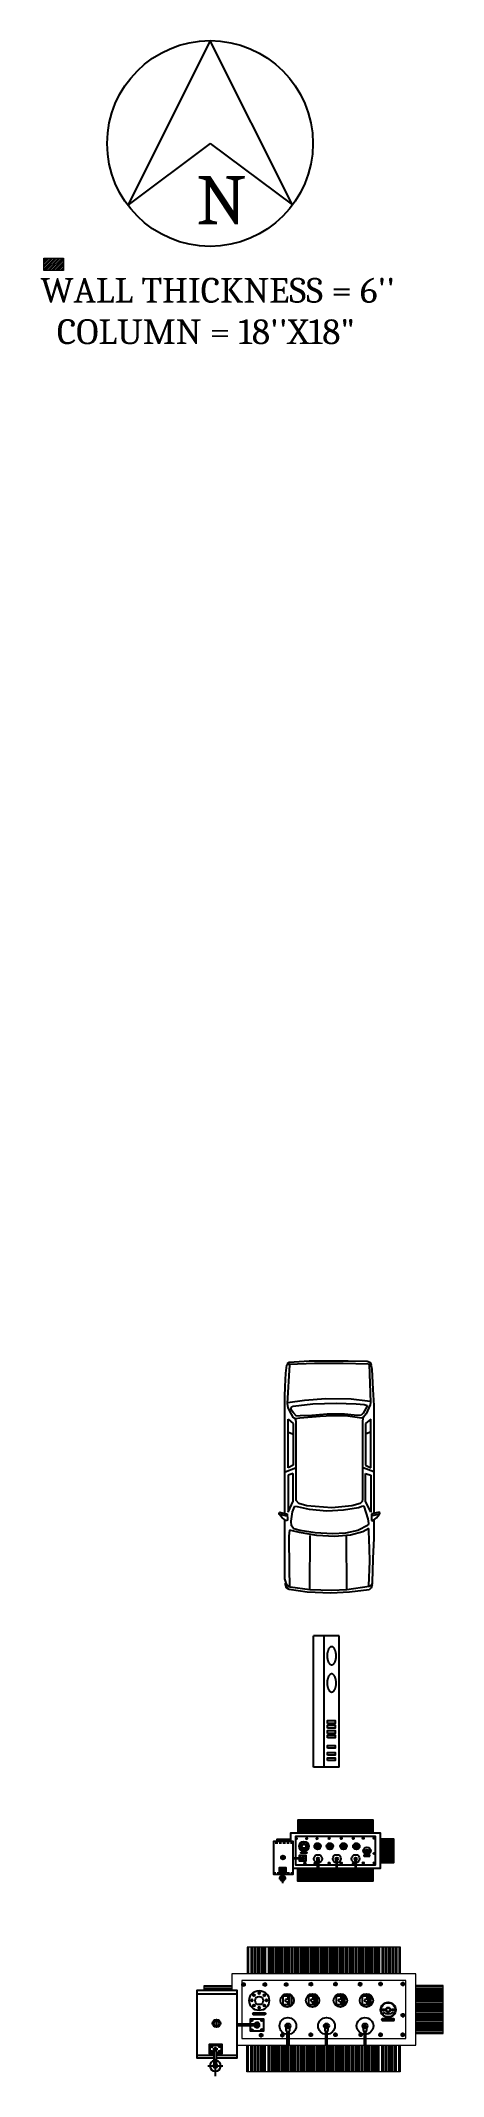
# Model space of a CAD drawing. Header units: inches. Extents: x -9560 to 22259, y -8480 to 5816.
# Drawn here: x 2577 to 2891, y 1226 to 2813 of the extents above; entities that cross this region are included whole.
import ezdxf

# ---------------------------------------------------------------- set-up
doc = ezdxf.new("R2010")
doc.units = ezdxf.units.IN
doc.header["$LTSCALE"] = 2
doc.linetypes.add('CENTERX2', pattern=[101.6, 63.5, -12.7, 12.7, -12.7])
doc.linetypes.add('DASHEDX2', pattern=[1.5, 1, -0.5])
doc.layers.add('001_Dark_1 50', color=7, linetype='Continuous', lineweight=0, true_color=0x5c5c5c)
doc.layers.add('003_Light_1 50', color=7, linetype='Continuous', true_color=0xc2c2c2)
for name, color, linetype in [('Aesthetic', 4, 'Continuous'), ('Dimension', 254, 'Continuous'), ('Window', 90, 'Continuous'), ('xformer', 84, 'Continuous')]:
    doc.layers.add(name, color=color, linetype=linetype)
doc.layers.add('FF', color=160, linetype='Continuous', lineweight=0)
doc.styles.get("Standard").update_dxf_attribs({"font": 'Cambria Math.ttf', "height": 10})

msp = doc.modelspace()

# ---------------------------------------------------------------- texts
at = {"layer": 'Dimension', "attachment_point": 1}
for s, insert, char_height, width in [('N', (2698.7, 2707.8), 37.7, 1918.95), ('\\pt116.1;WALL THICKNESS = 6\'\'\\P\\ptz;  COLUMN = 18\'\'X18"', (2577.2, 2628.3), 19.351, 984.338)]:
    msp.add_mtext(s, dxfattribs=dict(at, insert=insert, char_height=char_height, width=width))

# ---------------------------------------------------------------- blocks, each defined once
blk = doc.blocks.new('hatch1')
h = blk.add_hatch()
h.set_pattern_fill('ANSI31', color=256, scale=20, style=0)
h.set_pattern_definition([(45, (-48.1155, 69.177), (-1.767767, 1.767767), [])])
h.paths.add_polyline_path([(38.5, 0), (38.5, 24.2), (0, 24.2), (0, 0)])
blk.add_lwpolyline([(0, 24.2), (38.5, 24.2), (38.5, 0), (0, 0)], close=True)
blk = doc.blocks.new('A$C381B4D24')
for p, q in [((-1.777, 0.52), (-1.719, 0.898)), ((-1.725, 0.465), (-1.672, 0.873)), ((-1.719, 0.898), (-1.68, 0.953)), ((-1.68, 0.953), (-1.583, 0.977)), ((-1.672, 0.873), (-1.658, 0.914)), ((-1.658, 0.914), (-1.605, 0.955)), ((-1.293, 0.898), (-1.648, 0.89)), ((-1.605, 0.955), (-1.538, 0.971)), ((-1.538, 0.971), (-1.491, 0.987)), ((-1.491, 0.987), (-0.253, 0.987)), ((-0.596, 0.906), (-1.293, 0.898)), ((-0.473, 0.89), (-0.596, 0.906)), ((-0.486, 0.827), (-0.473, 0.89)), ((-0.383, 0.849), (-0.286, 0.856)), ((-0.286, 0.856), (-0.085, 0.825)), ((-0.274, 0.942), (-0.269, 0.963)), ((-0.269, 0.935), (-0.274, 0.942)), ((-0.269, 0.963), (-0.244, 1.001)), ((-0.263, 0.932), (-0.269, 0.935)), ((-0.246, 0.932), (-0.263, 0.932)), ((-0.131, 0.936), (-0.246, 0.932)), ((-0.244, 1.001), (-0.212, 1.042)), ((-0.212, 1.042), (-0.142, 1.096)), ((-0.162, 0.981), (-0.17, 0.938)), ((-0.133, 1.095), (-0.162, 0.981)), ((-0.142, 1.096), (-0.127, 1.108)), ((-0.12, 1.108), (-0.133, 1.095)), ((-0.128, 0.963), (-0.131, 0.936)), ((-0.124, 0.989), (-0.128, 0.963)), ((-0.127, 1.108), (-0.12, 1.108)), ((-0.11, 1.042), (-0.124, 0.989)), ((-0.124, 0.987), (2.324, 0.987)), ((-0.119, 1.108), (-0.097, 1.101)), ((-0.097, 1.095), (-0.11, 1.042)), ((-0.097, 1.101), (-0.097, 1.095)), ((0.682, 0.92), (-0.097, 0.92)), ((-0.097, 0.92), (0.136, 0.809)), ((0.721, 0.809), (0.682, 0.92)), ((0.753, 0.983), (0.838, 0.761)), ((0.838, 0.92), (1.857, 0.92)), ((0.89, 0.809), (0.838, 0.92)), ((1.585, 0.912), (1.552, 0.825)), ((1.857, 0.92), (1.766, 0.809)), ((1.961, 0.844), (2.095, 0.916)), ((2.095, 0.916), (2.188, 0.93)), ((2.188, 0.93), (2.998, 0.88)), ((2.206, 0.923), (2.258, 0.574)), ((2.324, 0.987), (2.546, 0.978)), ((2.546, 0.978), (2.826, 0.963)), ((2.826, 0.963), (2.989, 0.944)), ((2.989, 0.944), (3.007, 0.929)), ((2.998, 0.93), (3.039, 0.923)), ((3.007, 0.929), (3.015, 0.893)), ((3.015, 0.893), (3.033, 0.361)), ((3.039, 0.923), (3.056, 0.894)), ((3.056, 0.894), (3.08, 0.475)), ((-1.797, 0.023), (-1.777, 0.52)), ((-1.738, 0), (-1.725, 0.465)), ((-1.706, 0.464), (-0.583, 0.456)), ((-0.583, 0.314), (-0.524, 0.677)), ((-0.526, 0.349), (-0.481, 0.666)), ((-0.524, 0.677), (-0.486, 0.827)), ((-0.481, 0.666), (-0.442, 0.801)), ((-0.442, 0.801), (-0.383, 0.849)), ((-0.085, 0.825), (-0.019, 0.801)), ((-0.033, 0.476), (-0.065, 0.103)), ((0.026, 0.73), (-0.033, 0.476)), ((-0.019, 0.801), (0.032, 0.777)), ((0, 0), (0.039, 0.523)), ((0.032, 0.777), (0.026, 0.73)), ((0.039, 0.523), (0.091, 0.69)), ((0.091, 0.69), (0.149, 0.746)), ((0.136, 0.809), (0.721, 0.809)), ((0.149, 0.746), (1.812, 0.746)), ((1.766, 0.809), (0.89, 0.809)), ((1.812, 0.746), (1.857, 0.761)), ((1.868, 0.766), (1.885, 0.802)), ((1.879, 0.674), (1.868, 0.766)), ((1.914, 0.247), (1.879, 0.674)), ((1.885, 0.802), (1.961, 0.844)), ((1.92, 0.745), (1.99, 0.802)), ((1.926, 0.666), (1.92, 0.745)), ((1.938, 0.417), (1.926, 0.666)), ((1.99, 0.802), (2.054, 0.852)), ((2.054, 0.852), (2.101, 0.852)), ((2.101, 0.852), (2.13, 0.809)), ((2.13, 0.809), (2.182, 0.396)), ((2.258, 0.574), (2.293, 0.126)), ((3.08, 0.475), (3.085, -0.344)), ((-1.777, -0.371), (-1.797, 0.023)), ((-1.725, -0.318), (-1.738, 0)), ((-0.602, -0.056), (-0.583, 0.314)), ((-0.546, -0.016), (-0.526, 0.349)), ((-0.065, 0.103), (-0.046, -0.246)), ((0.039, -0.42), (0, 0)), ((1.926, -0.009), (1.914, 0.247)), ((1.961, 0.097), (1.938, 0.417)), ((1.961, -0.265), (1.961, 0.097)), ((2.182, 0.396), (2.194, -0.088)), ((2.293, 0.126), (2.287, -0.408)), ((3.033, 0.361), (3.033, -0.237)), ((-1.726, -0.782), (-1.777, -0.371)), ((-1.658, -0.783), (-1.725, -0.318)), ((-1.719, -0.316), (-0.596, -0.308)), ((-0.576, -0.395), (-0.602, -0.056)), ((-0.505, -0.648), (-0.576, -0.395)), ((-0.533, -0.286), (-0.546, -0.016)), ((-0.481, -0.547), (-0.533, -0.286)), ((-0.046, -0.246), (0.006, -0.563)), ((0.091, -0.595), (0.039, -0.42)), ((1.879, -0.628), (1.92, -0.337)), ((1.92, -0.337), (1.926, -0.009)), ((1.938, -0.536), (1.961, -0.265)), ((2.194, -0.088), (2.177, -0.514)), ((2.287, -0.408), (2.241, -0.749)), ((3.033, -0.237), (3.021, -0.764)), ((3.085, -0.344), (3.074, -0.742)), ((-1.68, -0.829), (-1.726, -0.782)), ((-1.616, -0.845), (-1.68, -0.829)), ((-1.618, -0.832), (-1.658, -0.783)), ((-1.642, -0.774), (-1.125, -0.797)), ((-1.585, -0.848), (-1.618, -0.832)), ((-1.545, -0.848), (-1.585, -0.848)), ((-1.338, -0.856), (-1.545, -0.848)), ((-1.125, -0.797), (-0.86, -0.789)), ((-0.86, -0.789), (-0.492, -0.774)), ((-0.434, -0.774), (-0.505, -0.648)), ((-0.492, -0.774), (-0.434, -0.774)), ((-0.364, -0.761), (-0.481, -0.547)), ((-0.331, -0.769), (-0.364, -0.761)), ((-0.234, -0.753), (-0.331, -0.769)), ((-0.269, -0.834), (-0.274, -0.841)), ((-0.274, -0.841), (-0.269, -0.862)), ((-0.263, -0.831), (-0.269, -0.834)), ((-0.246, -0.831), (-0.263, -0.831)), ((-0.131, -0.835), (-0.246, -0.831)), ((0.032, -0.674), (-0.234, -0.753)), ((-0.162, -0.88), (-0.17, -0.837)), ((-0.128, -0.862), (-0.131, -0.835)), ((-0.097, -0.817), (0.136, -0.706)), ((0.682, -0.817), (-0.097, -0.817)), ((0.006, -0.563), (0.039, -0.65)), ((0.039, -0.65), (0.032, -0.674)), ((0.13, -0.634), (0.091, -0.595)), ((0.182, -0.642), (0.13, -0.634)), ((0.136, -0.706), (0.721, -0.706)), ((1.793, -0.642), (0.182, -0.642)), ((0.721, -0.706), (0.682, -0.817)), ((0.753, -0.88), (0.838, -0.658)), ((0.89, -0.706), (0.838, -0.817)), ((0.838, -0.817), (1.857, -0.817)), ((1.766, -0.706), (0.89, -0.706)), ((1.585, -0.809), (1.552, -0.722)), ((1.857, -0.817), (1.766, -0.706)), ((1.883, -0.65), (1.793, -0.642)), ((1.897, -0.664), (1.879, -0.628)), ((1.967, -0.721), (1.897, -0.664)), ((1.943, -0.614), (1.938, -0.536)), ((1.984, -0.657), (1.943, -0.614)), ((2.095, -0.778), (1.967, -0.721)), ((2.142, -0.749), (1.984, -0.657)), ((2.159, -0.806), (2.095, -0.778)), ((2.165, -0.678), (2.147, -0.742)), ((2.206, -0.813), (2.159, -0.806)), ((2.177, -0.514), (2.165, -0.678)), ((3.01, -0.785), (2.206, -0.813)), ((2.241, -0.749), (2.235, -0.813)), ((2.907, -0.837), (2.483, -0.864)), ((2.981, -0.829), (2.907, -0.837)), ((3.01, -0.803), (2.981, -0.829)), ((3.021, -0.82), (2.998, -0.828)), ((3.017, -0.764), (3.01, -0.803)), ((3.056, -0.799), (3.021, -0.82)), ((3.074, -0.742), (3.056, -0.799)), ((-1.064, -0.864), (-1.338, -0.856)), ((-0.643, -0.881), (-1.064, -0.864)), ((-0.397, -0.881), (-0.643, -0.881)), ((-0.256, -0.881), (-0.397, -0.881)), ((-0.269, -0.862), (-0.244, -0.9)), ((-0.244, -0.9), (-0.212, -0.941)), ((-0.212, -0.941), (-0.142, -0.995)), ((-0.133, -0.994), (-0.162, -0.88)), ((-0.142, -0.995), (-0.127, -1.007)), ((-0.12, -1.007), (-0.133, -0.994)), ((-0.124, -0.889), (-0.128, -0.862)), ((-0.127, -1.007), (-0.12, -1.007)), ((1.703, -0.881), (-0.125, -0.881)), ((-0.11, -0.941), (-0.124, -0.889)), ((-0.119, -1.007), (-0.097, -1)), ((-0.097, -0.994), (-0.11, -0.941)), ((-0.097, -1), (-0.097, -0.994)), ((2.144, -0.881), (1.703, -0.881)), ((2.483, -0.864), (2.144, -0.881))]:
    blk.add_line(p, q)
blk = doc.blocks.new('xformer')
at = {"layer": '001_Dark_1 50'}
for p, q in [((0.531, -0.603), (0.876, -0.603)), ((1.176, -0.603), (1.234, -0.603))]:
    blk.add_line(p, q, dxfattribs=at)
for points in [[(1.573, 0), (1.573, 0.247), (0.142, 0.247), (0.142, 0)], [(0.05, -0.665), (1.715, -0.665), (1.715, 0), (0, 0), (0, -0.16)], [(-0.257, -0.157), (-0.257, -0.109), (0, -0.109)], [(1.25, -0.603), (1.623, -0.603), (1.623, -0.062), (0.093, -0.062), (0.093, -0.467)], [(1.715, -0.556), (1.972, -0.556), (1.972, -0.109), (1.715, -0.109)], [(0.093, -0.486), (0.093, -0.603), (0.515, -0.603)], [(1.569, -0.665), (1.569, -0.913), (0.139, -0.913), (0.139, -0.665)], [(0.889, -0.603), (1.176, -0.603)]]:
    blk.add_lwpolyline(points, dxfattribs=at)
at = {"layer": '003_Light_1 50'}
for p, q in [((0.153, 0.247), (0.153, 0)), ((0.18, 0.247), (0.18, 0)), ((0.19, 0.247), (0.19, 0)), ((0.211, 0.247), (0.211, 0)), ((0.221, 0.247), (0.221, 0)), ((0.242, 0.247), (0.242, 0)), ((0.252, 0.247), (0.252, 0)), ((0.273, 0.247), (0.273, 0)), ((0.283, 0.247), (0.283, 0)), ((0.302, 0.247), (0.302, 0)), ((0.312, 0.247), (0.312, 0)), ((0.343, 0.247), (0.343, 0)), ((0.353, 0.247), (0.353, 0)), ((0.373, 0.247), (0.373, 0)), ((0.382, 0.247), (0.382, 0)), ((0.403, 0.247), (0.403, 0)), ((0.413, 0.247), (0.413, 0)), ((0.433, 0.247), (0.433, 0)), ((0.443, 0.247), (0.443, 0)), ((0.462, 0.247), (0.462, 0)), ((0.472, 0.247), (0.472, 0)), ((0.493, 0.247), (0.493, 0)), ((0.503, 0.247), (0.503, 0)), ((0.523, 0.247), (0.523, 0)), ((0.533, 0.247), (0.533, 0)), ((0.552, 0.247), (0.552, 0)), ((0.562, 0.247), (0.562, 0)), ((0.583, 0.247), (0.583, 0)), ((0.593, 0.247), (0.593, 0)), ((0.613, 0.247), (0.613, 0)), ((0.623, 0.247), (0.623, 0)), ((0.642, 0.247), (0.642, 0)), ((0.653, 0.247), (0.653, 0)), ((0.673, 0.247), (0.673, 0)), ((0.683, 0.247), (0.683, 0)), ((0.703, 0.247), (0.703, 0)), ((0.712, 0.247), (0.712, 0)), ((0.733, 0.247), (0.733, 0)), ((0.743, 0.247), (0.743, 0)), ((0.763, 0.247), (0.763, 0)), ((0.773, 0.247), (0.773, 0)), ((0.793, 0.247), (0.793, 0)), ((0.802, 0.247), (0.802, 0)), ((0.823, 0.247), (0.823, 0)), ((0.833, 0.247), (0.833, 0)), ((0.853, 0.247), (0.853, 0)), ((0.863, 0.247), (0.863, 0)), ((0.882, 0.247), (0.882, 0)), ((0.892, 0.247), (0.892, 0)), ((0.913, 0.247), (0.913, 0)), ((0.923, 0.247), (0.923, 0)), ((0.943, 0.247), (0.943, 0)), ((0.953, 0.247), (0.953, 0)), ((0.972, 0.247), (0.972, 0)), ((0.983, 0.247), (0.983, 0)), ((1.003, 0.247), (1.003, 0)), ((1.013, 0.247), (1.013, 0)), ((1.033, 0.247), (1.033, 0)), ((1.043, 0.247), (1.043, 0)), ((1.062, 0.247), (1.062, 0)), ((1.073, 0.247), (1.073, 0)), ((1.093, 0.247), (1.093, 0)), ((1.103, 0.247), (1.103, 0)), ((1.123, 0.247), (1.123, 0)), ((1.132, 0.247), (1.132, 0)), ((1.153, 0.247), (1.153, 0)), ((1.163, 0.247), (1.163, 0)), ((1.183, 0.247), (1.183, 0)), ((1.193, 0.247), (1.193, 0)), ((1.212, 0.247), (1.212, 0)), ((1.222, 0.247), (1.222, 0)), ((1.243, 0.247), (1.243, 0)), ((1.253, 0.247), (1.253, 0)), ((1.273, 0.247), (1.273, 0)), ((1.283, 0.247), (1.283, 0)), ((1.302, 0.247), (1.302, 0)), ((1.312, 0.247), (1.312, 0)), ((1.333, 0.247), (1.333, 0)), ((1.343, 0.247), (1.343, 0)), ((1.363, 0.247), (1.363, 0)), ((1.373, 0.247), (1.373, 0)), ((1.403, 0.247), (1.403, 0)), ((1.413, 0.247), (1.413, 0)), ((1.433, 0.247), (1.433, 0)), ((1.443, 0.247), (1.443, 0)), ((1.463, 0.247), (1.463, 0)), ((1.473, 0.247), (1.473, 0)), ((1.494, 0.247), (1.494, 0)), ((1.504, 0.247), (1.504, 0)), ((1.525, 0.247), (1.525, 0)), ((1.535, 0.247), (1.535, 0)), ((1.562, 0.247), (1.562, 0)), ((-0.257, -0.119), (0, -0.119)), ((-0.257, -0.139), (0, -0.139)), ((-0.257, -0.149), (0, -0.149)), ((1.715, -0.119), (1.972, -0.119)), ((1.715, -0.139), (1.972, -0.139)), ((1.715, -0.149), (1.972, -0.149)), ((1.715, -0.165), (1.972, -0.165)), ((1.715, -0.175), (1.972, -0.175)), ((1.715, -0.189), (1.972, -0.189)), ((0.203, -0.368), (0.309, -0.368)), ((0.309, -0.376), (0.203, -0.376)), ((1.496, -0.361), (1.513, -0.372)), ((1.715, -0.199), (1.972, -0.199)), ((1.715, -0.216), (1.972, -0.216)), ((1.715, -0.226), (1.972, -0.226)), ((1.715, -0.246), (1.972, -0.246)), ((1.715, -0.256), (1.972, -0.256)), ((1.715, -0.276), (1.972, -0.276)), ((1.715, -0.286), (1.972, -0.286)), ((1.715, -0.306), (1.972, -0.306)), ((1.715, -0.316), (1.972, -0.316)), ((1.715, -0.336), (1.972, -0.336)), ((1.715, -0.346), (1.972, -0.346)), ((1.715, -0.366), (1.972, -0.366)), ((1.715, -0.376), (1.972, -0.376)), ((-0.145, -0.437), (-0.145, -0.486)), ((-0.142, -0.437), (-0.142, -0.486)), ((0.05, -0.467), (0.239, -0.467)), ((1.403, -0.423), (1.509, -0.423)), ((1.509, -0.431), (1.403, -0.431)), ((1.715, -0.396), (1.972, -0.396)), ((1.715, -0.406), (1.972, -0.406)), ((1.715, -0.426), (1.972, -0.426)), ((1.715, -0.436), (1.972, -0.436)), ((1.715, -0.456), (1.972, -0.456)), ((1.715, -0.466), (1.972, -0.466)), ((1.715, -0.486), (1.972, -0.486)), ((1.715, -0.496), (1.972, -0.496)), ((1.715, -0.516), (1.972, -0.516)), ((1.715, -0.526), (1.972, -0.526)), ((1.715, -0.546), (1.972, -0.546)), ((0.149, -0.665), (0.149, -0.913)), ((0.177, -0.665), (0.177, -0.913)), ((0.187, -0.665), (0.187, -0.913)), ((0.208, -0.665), (0.208, -0.913)), ((0.218, -0.665), (0.218, -0.913)), ((0.238, -0.665), (0.238, -0.913)), ((0.248, -0.665), (0.248, -0.913)), ((0.269, -0.665), (0.269, -0.913)), ((0.279, -0.665), (0.279, -0.913)), ((0.299, -0.665), (0.299, -0.913)), ((0.309, -0.665), (0.309, -0.913)), ((0.339, -0.665), (0.339, -0.913)), ((0.349, -0.665), (0.349, -0.913)), ((0.369, -0.665), (0.369, -0.913)), ((0.379, -0.665), (0.379, -0.913)), ((0.399, -0.665), (0.399, -0.913)), ((0.409, -0.665), (0.409, -0.913)), ((0.429, -0.665), (0.429, -0.913)), ((0.439, -0.665), (0.439, -0.913)), ((0.459, -0.665), (0.459, -0.913)), ((0.469, -0.665), (0.469, -0.913)), ((0.489, -0.665), (0.489, -0.913)), ((0.499, -0.665), (0.499, -0.913)), ((0.519, -0.665), (0.519, -0.913)), ((0.529, -0.665), (0.529, -0.913)), ((0.549, -0.665), (0.549, -0.913)), ((0.559, -0.665), (0.559, -0.913)), ((0.579, -0.665), (0.579, -0.913)), ((0.589, -0.665), (0.589, -0.913)), ((0.609, -0.665), (0.609, -0.913)), ((0.619, -0.665), (0.619, -0.913)), ((0.639, -0.665), (0.639, -0.913)), ((0.649, -0.665), (0.649, -0.913)), ((0.669, -0.665), (0.669, -0.913)), ((0.679, -0.665), (0.679, -0.913)), ((0.699, -0.665), (0.699, -0.913)), ((0.709, -0.665), (0.709, -0.913)), ((0.729, -0.665), (0.729, -0.913)), ((0.739, -0.665), (0.739, -0.913)), ((0.759, -0.665), (0.759, -0.913)), ((0.769, -0.665), (0.769, -0.913)), ((0.789, -0.665), (0.789, -0.913)), ((0.799, -0.665), (0.799, -0.913)), ((0.819, -0.665), (0.819, -0.913)), ((0.829, -0.665), (0.829, -0.913)), ((0.849, -0.665), (0.849, -0.913)), ((0.859, -0.665), (0.859, -0.913)), ((0.879, -0.665), (0.879, -0.913)), ((0.889, -0.665), (0.889, -0.913)), ((0.909, -0.665), (0.909, -0.913)), ((0.919, -0.665), (0.919, -0.913)), ((0.939, -0.665), (0.939, -0.913)), ((0.949, -0.665), (0.949, -0.913)), ((0.969, -0.665), (0.969, -0.913)), ((0.979, -0.665), (0.979, -0.913)), ((0.999, -0.665), (0.999, -0.913)), ((1.009, -0.665), (1.009, -0.913)), ((1.029, -0.665), (1.029, -0.913)), ((1.039, -0.665), (1.039, -0.913)), ((1.059, -0.665), (1.059, -0.913)), ((1.069, -0.665), (1.069, -0.913)), ((1.089, -0.665), (1.089, -0.913)), ((1.099, -0.665), (1.099, -0.913)), ((1.119, -0.665), (1.119, -0.913)), ((1.129, -0.665), (1.129, -0.913)), ((1.149, -0.665), (1.149, -0.913)), ((1.159, -0.665), (1.159, -0.913)), ((1.179, -0.665), (1.179, -0.913)), ((1.189, -0.665), (1.189, -0.913)), ((1.209, -0.665), (1.209, -0.913)), ((1.219, -0.665), (1.219, -0.913)), ((1.239, -0.665), (1.239, -0.913)), ((1.249, -0.665), (1.249, -0.913)), ((1.269, -0.665), (1.269, -0.913)), ((1.279, -0.665), (1.279, -0.913)), ((1.299, -0.665), (1.299, -0.913)), ((1.309, -0.665), (1.309, -0.913)), ((1.329, -0.665), (1.329, -0.913)), ((1.339, -0.665), (1.339, -0.913)), ((1.359, -0.665), (1.359, -0.913)), ((1.369, -0.665), (1.369, -0.913)), ((1.399, -0.665), (1.399, -0.913)), ((1.409, -0.665), (1.409, -0.913)), ((1.429, -0.665), (1.429, -0.913)), ((1.439, -0.665), (1.439, -0.913)), ((1.46, -0.665), (1.46, -0.913)), ((1.47, -0.665), (1.47, -0.913)), ((1.49, -0.665), (1.49, -0.913)), ((1.5, -0.665), (1.5, -0.913)), ((1.521, -0.665), (1.521, -0.913)), ((1.531, -0.665), (1.531, -0.913)), ((1.559, -0.665), (1.559, -0.913))]:
    blk.add_line(p, q, dxfattribs=at)
at = {"layer": '003_Light_1 50', "linetype": 'DASHEDX2'}
for p, q in [((0.05, -0.189), (-0.328, -0.189)), ((-0.328, -0.759), (-0.164, -0.759)), ((-0.145, -0.759), (0.05, -0.759))]:
    blk.add_line(p, q, dxfattribs=at)
at = {"layer": '003_Light_1 50', "linetype": 'CENTERX2'}
for p, q in [((0.088, -0.1), (0.13, -0.1)), ((0.109, -0.08), (0.109, -0.119)), ((0.206, -0.187), (0.206, -0.212)), ((0.241, -0.179), (0.267, -0.179)), ((0.255, -0.167), (0.255, -0.192)), ((0.287, -0.1), (0.329, -0.1)), ((0.303, -0.187), (0.303, -0.212)), ((0.308, -0.081), (0.308, -0.119)), ((0.485, -0.1), (0.527, -0.1)), ((0.506, -0.081), (0.506, -0.119)), ((0.716, -0.098), (0.758, -0.098)), ((0.737, -0.08), (0.737, -0.115)), ((0.945, -0.098), (0.987, -0.098)), ((0.966, -0.075), (0.966, -0.115)), ((1.175, -0.098), (1.217, -0.098)), ((1.196, -0.078), (1.196, -0.117)), ((1.409, -0.096), (1.367, -0.096)), ((1.388, -0.075), (1.388, -0.116)), ((1.616, -0.096), (1.574, -0.096)), ((1.595, -0.075), (1.595, -0.116)), ((0.173, -0.247), (0.199, -0.247)), ((0.186, -0.235), (0.186, -0.26)), ((0.193, -0.199), (0.219, -0.199)), ((0.193, -0.296), (0.219, -0.296)), ((0.206, -0.283), (0.206, -0.308)), ((0.241, -0.316), (0.267, -0.316)), ((0.255, -0.303), (0.255, -0.328)), ((0.289, -0.199), (0.316, -0.199)), ((0.289, -0.296), (0.316, -0.296)), ((0.303, -0.283), (0.303, -0.308)), ((0.309, -0.247), (0.335, -0.247)), ((0.323, -0.235), (0.323, -0.26)), ((1.427, -0.336), (1.401, -0.336)), ((1.414, -0.324), (1.414, -0.349)), ((1.516, -0.336), (1.49, -0.336)), ((1.503, -0.324), (1.503, -0.349)), ((1.595, -0.367), (1.595, -0.407)), ((0.174, -0.433), (0.2, -0.433)), ((0.174, -0.523), (0.2, -0.523)), ((0.187, -0.42), (0.187, -0.445)), ((0.293, -0.433), (0.267, -0.433)), ((0.293, -0.523), (0.267, -0.523)), ((0.273, -0.592), (0.273, -0.552)), ((0.279, -0.42), (0.279, -0.445)), ((0.471, -0.592), (0.471, -0.552)), ((0.716, -0.567), (0.758, -0.567)), ((0.737, -0.587), (0.737, -0.547)), ((0.945, -0.567), (0.987, -0.567)), ((0.967, -0.587), (0.967, -0.547)), ((1.181, -0.567), (1.222, -0.567)), ((1.202, -0.587), (1.202, -0.547)), ((1.409, -0.568), (1.367, -0.568)), ((1.387, -0.588), (1.387, -0.548)), ((1.616, -0.387), (1.574, -0.387)), ((1.616, -0.568), (1.574, -0.568)), ((1.595, -0.588), (1.595, -0.548)), ((-0.202, -0.678), (-0.175, -0.678)), ((-0.202, -0.725), (-0.175, -0.725)), ((-0.188, -0.665), (-0.188, -0.691)), ((-0.188, -0.737), (-0.188, -0.712)), ((-0.178, -0.7), (-0.132, -0.7)), ((-0.154, -0.682), (-0.154, -0.723)), ((-0.1, -0.678), (-0.126, -0.678)), ((-0.1, -0.725), (-0.126, -0.725)), ((-0.113, -0.665), (-0.113, -0.691)), ((-0.113, -0.737), (-0.113, -0.712)), ((0.252, -0.572), (0.294, -0.572)), ((0.45, -0.572), (0.492, -0.572)), ((-0.224, -0.857), (-0.084, -0.857)), ((-0.154, -0.793), (-0.154, -0.955))]:
    blk.add_line(p, q, dxfattribs=at)
at = {"layer": '003_Light_1 50'}
for points in [[(-0.145, -0.782), (0.05, -0.782), (0.05, -0.157), (-0.328, -0.157), (-0.328, -0.782), (-0.164, -0.782)], [(0.539, -0.209), (0.477, -0.209), (0.477, -0.287), (0.539, -0.287)], [(0.539, -0.233), (0.524, -0.233), (0.524, -0.209)], [(0.524, -0.287), (0.524, -0.264), (0.539, -0.264)], [(0.555, -0.209), (0.563, -0.209), (0.563, -0.233), (0.555, -0.233)], [(0.555, -0.287), (0.563, -0.287), (0.563, -0.264), (0.555, -0.264)], [(0.776, -0.209), (0.714, -0.209), (0.714, -0.287), (0.776, -0.287)], [(0.776, -0.233), (0.76, -0.233), (0.76, -0.209)], [(0.76, -0.287), (0.76, -0.264), (0.776, -0.264)], [(0.792, -0.209), (0.8, -0.209), (0.8, -0.233), (0.792, -0.233)], [(0.792, -0.287), (0.8, -0.287), (0.8, -0.264), (0.792, -0.264)], [(1.035, -0.209), (0.973, -0.209), (0.973, -0.287), (1.035, -0.287)], [(1.035, -0.233), (1.02, -0.233), (1.02, -0.209)], [(1.02, -0.287), (1.02, -0.264), (1.035, -0.264)], [(1.051, -0.209), (1.059, -0.209), (1.059, -0.233), (1.051, -0.233)], [(1.051, -0.287), (1.059, -0.287), (1.059, -0.264), (1.051, -0.264)], [(1.278, -0.209), (1.216, -0.209), (1.216, -0.287), (1.278, -0.287)], [(1.278, -0.233), (1.263, -0.233), (1.263, -0.209)], [(1.263, -0.287), (1.263, -0.264), (1.278, -0.264)], [(1.294, -0.209), (1.302, -0.209), (1.302, -0.233), (1.294, -0.233)], [(1.294, -0.287), (1.302, -0.287), (1.302, -0.264), (1.294, -0.264)], [(0.173, -0.467), (0.173, -0.42), (0.294, -0.42), (0.294, -0.535), (0.173, -0.535), (0.173, -0.486)], [(0.539, -0.503), (0.539, -0.525), (0.531, -0.54), (0.531, -0.658), (0.515, -0.658), (0.515, -0.54), (0.508, -0.525), (0.508, -0.503)], [(0.867, -0.503), (0.867, -0.525), (0.875, -0.54), (0.875, -0.658), (0.89, -0.658), (0.89, -0.54), (0.898, -0.525), (0.898, -0.503)], [(1.226, -0.503), (1.226, -0.525), (1.234, -0.54), (1.234, -0.658), (1.25, -0.658), (1.25, -0.54), (1.258, -0.525), (1.258, -0.503)], [(-0.164, -0.746), (-0.209, -0.746), (-0.209, -0.657), (-0.092, -0.657), (-0.092, -0.746), (-0.145, -0.746)], [(-0.164, -0.738), (-0.201, -0.738), (-0.201, -0.664), (-0.1, -0.664), (-0.1, -0.738), (-0.145, -0.738)], [(-0.145, -0.7), (-0.145, -0.862), (-0.164, -0.862), (-0.164, -0.7)]]:
    blk.add_lwpolyline(points, dxfattribs=at)
for points in [[(0.11, -0.112), (0.12, -0.106), (0.12, -0.093), (0.11, -0.087), (0.099, -0.093), (0.099, -0.106)], [(0.255, -0.186), (0.261, -0.183), (0.261, -0.175), (0.255, -0.171), (0.248, -0.175), (0.248, -0.183)], [(0.308, -0.112), (0.319, -0.106), (0.319, -0.093), (0.308, -0.087), (0.298, -0.093), (0.298, -0.106)], [(0.507, -0.112), (0.517, -0.106), (0.517, -0.093), (0.507, -0.087), (0.496, -0.093), (0.496, -0.106)], [(0.737, -0.109), (0.748, -0.103), (0.748, -0.091), (0.737, -0.084), (0.726, -0.091), (0.726, -0.103)], [(0.967, -0.109), (0.977, -0.103), (0.977, -0.091), (0.967, -0.084), (0.956, -0.091), (0.956, -0.103)], [(1.196, -0.109), (1.207, -0.103), (1.207, -0.091), (1.196, -0.084), (1.185, -0.091), (1.185, -0.103)], [(1.387, -0.108), (1.376, -0.101), (1.376, -0.089), (1.387, -0.082), (1.398, -0.089), (1.398, -0.101)], [(1.595, -0.108), (1.584, -0.101), (1.584, -0.089), (1.595, -0.082), (1.605, -0.089), (1.605, -0.101)], [(0.186, -0.255), (0.193, -0.251), (0.193, -0.243), (0.186, -0.239), (0.18, -0.243), (0.18, -0.251)], [(0.206, -0.206), (0.213, -0.202), (0.213, -0.195), (0.206, -0.191), (0.2, -0.195), (0.2, -0.202)], [(0.206, -0.303), (0.213, -0.299), (0.213, -0.291), (0.206, -0.287), (0.2, -0.291), (0.2, -0.299)], [(0.255, -0.323), (0.261, -0.319), (0.261, -0.311), (0.255, -0.307), (0.248, -0.311), (0.248, -0.319)], [(0.303, -0.206), (0.31, -0.202), (0.31, -0.195), (0.303, -0.191), (0.296, -0.195), (0.296, -0.202)], [(0.303, -0.303), (0.31, -0.299), (0.31, -0.291), (0.303, -0.287), (0.296, -0.291), (0.296, -0.299)], [(0.323, -0.255), (0.329, -0.251), (0.329, -0.243), (0.323, -0.239), (0.316, -0.243), (0.316, -0.251)], [(0.555, -0.202), (0.555, -0.295), (0.539, -0.295), (0.539, -0.202)], [(0.792, -0.202), (0.792, -0.295), (0.776, -0.295), (0.776, -0.202)], [(1.051, -0.202), (1.051, -0.295), (1.035, -0.295), (1.035, -0.202)], [(1.294, -0.202), (1.294, -0.295), (1.278, -0.295), (1.278, -0.202)], [(1.414, -0.344), (1.407, -0.34), (1.407, -0.332), (1.414, -0.328), (1.42, -0.332), (1.42, -0.34)], [(1.503, -0.344), (1.496, -0.34), (1.496, -0.332), (1.503, -0.328), (1.51, -0.332), (1.51, -0.34)], [(1.595, -0.398), (1.584, -0.392), (1.584, -0.379), (1.595, -0.373), (1.605, -0.379), (1.605, -0.392)], [(0.187, -0.44), (0.194, -0.436), (0.194, -0.428), (0.187, -0.424), (0.181, -0.428), (0.181, -0.436)], [(0.187, -0.516), (0.194, -0.52), (0.194, -0.528), (0.187, -0.532), (0.181, -0.528), (0.181, -0.52)], [(0.273, -0.561), (0.284, -0.567), (0.284, -0.579), (0.273, -0.586), (0.262, -0.579), (0.262, -0.567)], [(0.279, -0.44), (0.273, -0.436), (0.273, -0.428), (0.279, -0.424), (0.286, -0.428), (0.286, -0.436)], [(0.279, -0.516), (0.273, -0.52), (0.273, -0.528), (0.279, -0.532), (0.286, -0.528), (0.286, -0.52)], [(0.471, -0.561), (0.482, -0.567), (0.482, -0.579), (0.471, -0.586), (0.461, -0.579), (0.461, -0.567)], [(0.737, -0.556), (0.748, -0.562), (0.748, -0.574), (0.737, -0.581), (0.726, -0.574), (0.726, -0.562)], [(0.967, -0.556), (0.977, -0.562), (0.977, -0.574), (0.967, -0.581), (0.956, -0.574), (0.956, -0.562)], [(1.202, -0.556), (1.213, -0.562), (1.213, -0.574), (1.202, -0.581), (1.191, -0.574), (1.191, -0.562)], [(1.387, -0.556), (1.376, -0.563), (1.376, -0.575), (1.387, -0.581), (1.398, -0.575), (1.398, -0.563)], [(1.595, -0.556), (1.584, -0.563), (1.584, -0.575), (1.595, -0.581), (1.605, -0.575), (1.605, -0.563)], [(-0.188, -0.685), (-0.181, -0.681), (-0.181, -0.673), (-0.188, -0.669), (-0.195, -0.673), (-0.195, -0.681)], [(-0.188, -0.718), (-0.181, -0.722), (-0.181, -0.729), (-0.188, -0.733), (-0.195, -0.729), (-0.195, -0.722)], [(-0.113, -0.685), (-0.12, -0.681), (-0.12, -0.673), (-0.113, -0.669), (-0.106, -0.673), (-0.106, -0.681)], [(-0.113, -0.718), (-0.12, -0.722), (-0.12, -0.729), (-0.113, -0.733), (-0.106, -0.729), (-0.106, -0.722)]]:
    blk.add_lwpolyline(points, close=True, dxfattribs=at)
for points in [[(0.309, -0.381), (0.203, -0.381, -0.686948), (0.203, -0.364), (0.309, -0.364, -0.686948)], [(1.509, -0.436, 0.686948), (1.509, -0.419), (1.403, -0.419, 0.686948), (1.403, -0.436)]]:
    blk.add_lwpolyline(points, format="xyb", close=True, dxfattribs=at)
for points in [[(1.496, -0.361, -0.399758), (1.421, -0.362), (1.404, -0.374)], [(0.238, -0.467, -0.438888), (0.239, -0.486), (0.05, -0.486)]]:
    blk.add_lwpolyline(points, format="xyb", dxfattribs=at)
for centre, radius in [((0.11, -0.099), 0.0126), ((0.11, -0.099), 0.0083), ((0.255, -0.249), 0.0929), ((0.255, -0.179), 0.00786), ((0.255, -0.179), 0.00519), ((0.308, -0.099), 0.0126), ((0.308, -0.099), 0.0083), ((0.516, -0.248), 0.0625), ((0.507, -0.099), 0.0126), ((0.507, -0.099), 0.0083), ((0.753, -0.248), 0.0625), ((0.737, -0.097), 0.0126), ((0.737, -0.097), 0.0083), ((1.012, -0.248), 0.0625), ((0.967, -0.097), 0.0126), ((0.967, -0.097), 0.0083), ((1.196, -0.097), 0.0126), ((1.196, -0.097), 0.0083), ((1.255, -0.248), 0.0625), ((1.387, -0.095), 0.0126), ((1.387, -0.095), 0.0083), ((1.595, -0.095), 0.0126), ((1.595, -0.095), 0.0083), ((0.186, -0.247), 0.00786), ((0.186, -0.247), 0.00519), ((0.206, -0.199), 0.00786), ((0.206, -0.295), 0.00786), ((0.206, -0.199), 0.00519), ((0.206, -0.295), 0.00519), ((0.255, -0.249), 0.0385), ((0.255, -0.315), 0.00786), ((0.255, -0.315), 0.00519), ((0.303, -0.199), 0.00786), ((0.303, -0.295), 0.00786), ((0.303, -0.199), 0.00519), ((0.303, -0.295), 0.00519), ((0.323, -0.247), 0.00786), ((0.323, -0.247), 0.00519), ((0.516, -0.248), 0.0156), ((0.753, -0.248), 0.0156), ((1.012, -0.248), 0.0156), ((1.255, -0.248), 0.0156), ((1.458, -0.336), 0.0711), ((1.458, -0.336), 0.0665), ((1.414, -0.336), 0.00786), ((1.414, -0.336), 0.00519), ((1.458, -0.336), 0.0226), ((1.458, -0.336), 0.0179), ((1.503, -0.336), 0.00786), ((1.503, -0.336), 0.00519), ((1.595, -0.386), 0.0126), ((1.595, -0.386), 0.0083), ((-0.143, -0.462), 0.0364), ((-0.143, -0.462), 0.0247), ((0.187, -0.432), 0.00786), ((0.187, -0.524), 0.00786), ((0.187, -0.432), 0.00519), ((0.187, -0.524), 0.00519), ((0.273, -0.573), 0.0126), ((0.273, -0.573), 0.0083), ((0.279, -0.432), 0.00786), ((0.279, -0.524), 0.00786), ((0.279, -0.432), 0.00519), ((0.279, -0.524), 0.00519), ((0.523, -0.486), 0.0781), ((0.471, -0.573), 0.0126), ((0.471, -0.573), 0.0083), ((0.523, -0.486), 0.0234), ((0.523, -0.486), 0.00781), ((0.737, -0.568), 0.0126), ((0.737, -0.568), 0.0083), ((0.883, -0.486), 0.0781), ((0.883, -0.486), 0.0234), ((0.883, -0.486), 0.00781), ((0.967, -0.568), 0.0126), ((0.967, -0.568), 0.0083), ((1.242, -0.486), 0.0781), ((1.202, -0.568), 0.0126), ((1.202, -0.568), 0.0083), ((1.242, -0.486), 0.0234), ((1.242, -0.486), 0.00781), ((1.387, -0.569), 0.0126), ((1.387, -0.569), 0.0083), ((1.595, -0.569), 0.0126), ((1.595, -0.569), 0.0083), ((-0.188, -0.677), 0.00786), ((-0.188, -0.726), 0.00786), ((-0.188, -0.677), 0.00519), ((-0.188, -0.726), 0.00519), ((-0.154, -0.7), 0.00918), ((-0.113, -0.677), 0.00786), ((-0.113, -0.726), 0.00786), ((-0.113, -0.677), 0.00519), ((-0.113, -0.726), 0.00519)]:
    blk.add_circle(centre, radius, dxfattribs=at)
for centre, radius, start, end in [((0.207, -0.372), 0.00453, 111.0259, 248.9741), ((0.306, -0.372), 0.00453, 291.0259, 68.9741), ((0.235, -0.478), 0.0242, 199.8516, 153.9998), ((0.235, -0.478), 0.0164, 210.1125, 139.6355), ((1.407, -0.427), 0.00453, 111.0259, 248.9741), ((1.506, -0.427), 0.00453, 291.0259, 68.9741), ((-0.154, -0.857), 0.0512, 100.4908, 79.5277), ((-0.154, -0.857), 0.0199, 117.8642, 62.1886)]:
    blk.add_arc(centre, radius, start, end, dxfattribs=at)
blk = doc.blocks.new('xfromer2')
at = {"layer": 'Window', "color": 0, "linetype": 'ByBlock', "xscale": 83.6205620286637, "yscale": 83.62056202859821, "zscale": 83.62056202853049}
blk.add_blockref('xformer', (0, 0), dxfattribs=at)
blk = doc.blocks.new('A$C5C6746E5')
for p, q in [((620, 120), (0, 120)), ((0, 120), (0, 0)), ((620, 120), (620, 0)), ((620, 50), (0, 50)), ((620, 0), (0, 0))]:
    blk.add_line(p, q)
at = {"flags": 128}
for points in [[(137.5, 85), (137.4, 86.5), (137.1, 87.9), (136.6, 89.4), (135.8, 90.8), (134.9, 92.2), (133.8, 93.6), (132.6, 94.9), (131.1, 96.2), (129.5, 97.5), (127.7, 98.6), (125.7, 99.7), (123.6, 100.8), (121.3, 101.7), (119, 102.6), (116.5, 103.4), (113.9, 104.1), (111.2, 104.7), (108.4, 105.2), (105.6, 105.7), (102.7, 106), (99.8, 106.2), (96.9, 106.4), (93.9, 106.4), (91, 106.3), (88, 106.1), (85.1, 105.8), (82.3, 105.5), (79.5, 105), (76.7, 104.4), (74.1, 103.8), (71.6, 103), (69.1, 102.2), (66.8, 101.2), (64.6, 100.3), (62.6, 99.2), (60.7, 98), (59, 96.8), (57.4, 95.6), (56.1, 94.3), (54.9, 92.9), (53.9, 91.5), (53.1, 90.1), (52.5, 88.7), (52.1, 87.2), (51.9, 85.7), (51.9, 84.3), (52.1, 82.8), (52.5, 81.3), (53.1, 79.9), (53.9, 78.5), (54.9, 77.1), (56.1, 75.7), (57.4, 74.4), (59, 73.2), (60.7, 72), (62.6, 70.8), (64.6, 69.7), (66.8, 68.8), (69.1, 67.8), (71.6, 67), (74.1, 66.2), (76.7, 65.6), (79.5, 65), (82.3, 64.5), (85.1, 64.2), (88, 63.9), (91, 63.7), (93.9, 63.6), (96.9, 63.6), (99.8, 63.8), (102.7, 64), (105.6, 64.3), (108.4, 64.8), (111.2, 65.3), (113.9, 65.9), (116.5, 66.6), (119, 67.4), (121.3, 68.3), (123.6, 69.2), (125.7, 70.3), (127.7, 71.4), (129.5, 72.5), (131.1, 73.8), (132.6, 75.1), (133.8, 76.4), (134.9, 77.8), (135.8, 79.2), (136.6, 80.6), (137.1, 82.1), (137.4, 83.5)], [(265.9, 85), (265.8, 86.5), (265.5, 87.9), (265, 89.4), (264.3, 90.8), (263.4, 92.2), (262.3, 93.6), (261, 94.9), (259.6, 96.2), (257.9, 97.5), (256.1, 98.6), (254.2, 99.7), (252.1, 100.8), (249.8, 101.7), (247.4, 102.6), (244.9, 103.4), (242.4, 104.1), (239.7, 104.7), (236.9, 105.2), (234.1, 105.7), (231.2, 106), (228.3, 106.2), (225.3, 106.4), (222.4, 106.4), (219.4, 106.3), (216.5, 106.1), (213.6, 105.8), (210.7, 105.5), (207.9, 105), (205.2, 104.4), (202.6, 103.8), (200, 103), (197.6, 102.2), (195.3, 101.2), (193.1, 100.3), (191.1, 99.2), (189.2, 98), (187.5, 96.8), (185.9, 95.6), (184.5, 94.3), (183.3, 92.9), (182.3, 91.5), (181.5, 90.1), (180.9, 88.7), (180.5, 87.2), (180.3, 85.7), (180.3, 84.3), (180.5, 82.8), (180.9, 81.3), (181.5, 79.9), (182.3, 78.5), (183.3, 77.1), (184.5, 75.7), (185.9, 74.4), (187.5, 73.2), (189.2, 72), (191.1, 70.8), (193.1, 69.7), (195.3, 68.8), (197.6, 67.8), (200, 67), (202.6, 66.2), (205.2, 65.6), (207.9, 65), (210.7, 64.5), (213.6, 64.2), (216.5, 63.9), (219.4, 63.7), (222.4, 63.6), (225.3, 63.6), (228.3, 63.8), (231.2, 64), (234.1, 64.3), (236.9, 64.8), (239.7, 65.3), (242.4, 65.9), (244.9, 66.6), (247.4, 67.4), (249.8, 68.3), (252.1, 69.2), (254.2, 70.3), (256.1, 71.4), (257.9, 72.5), (259.6, 73.8), (261, 75.1), (262.3, 76.4), (263.4, 77.8), (264.3, 79.2), (265, 80.6), (265.5, 82.1), (265.8, 83.5)]]:
    blk.add_lwpolyline(points, close=True, dxfattribs=at)
for points in [[(414.1, 65.2), (400.4, 65.2), (400.4, 102.2), (414.1, 102.2)], [(435.5, 65.2), (421.8, 65.2), (421.8, 102.2), (435.5, 102.2)], [(460.8, 65.2), (447.1, 65.2), (447.1, 102.2), (460.8, 102.2)], [(482.2, 65.2), (468.6, 65.2), (468.6, 102.2), (482.2, 102.2)], [(530.8, 65.2), (517.2, 65.2), (517.2, 102.2), (530.8, 102.2)], [(563.9, 65.2), (550.3, 65.2), (550.3, 102.2), (563.9, 102.2)], [(589.2, 65.2), (575.6, 65.2), (575.6, 102.2), (589.2, 102.2)]]:
    blk.add_lwpolyline(points, close=True)

# ---------------------------------------------------------------- linework, layer by layer
at = {"layer": 'Aesthetic', "linetype": 'CENTERX2'}
for p, q in [((2776.6, 1412.5), (2776.6, 1410.9)), ((2784.8, 1412.5), (2784.8, 1410.9)), ((2792.9, 1412.5), (2792.9, 1410.9)), ((2802.3, 1412.5), (2802.3, 1411.1)), ((2811.7, 1412.7), (2811.7, 1411.1)), ((2821.1, 1412.6), (2821.1, 1411)), ((2828.9, 1412.7), (2828.9, 1411.1)), ((2837.4, 1412.7), (2837.4, 1411.1)), ((2775.8, 1411.7), (2777.5, 1411.7)), ((2779.3, 1405.7), (2780.3, 1405.7)), ((2779.3, 1398.1), (2780.4, 1398.1)), ((2779.8, 1406.2), (2779.8, 1405.2)), ((2779.8, 1398.6), (2779.8, 1397.6)), ((2780.1, 1407.6), (2781.1, 1407.6)), ((2780.1, 1403.7), (2781.1, 1403.7)), ((2780.6, 1408.2), (2780.6, 1407.1)), ((2780.6, 1404.2), (2780.6, 1403.2)), ((2782, 1408.5), (2783.1, 1408.5)), ((2782, 1402.9), (2783.1, 1402.9)), ((2782.6, 1409), (2782.6, 1407.9)), ((2782.6, 1403.4), (2782.6, 1402.4)), ((2784.1, 1398.1), (2783.1, 1398.1)), ((2783.6, 1398.6), (2783.6, 1397.6)), ((2783.9, 1411.7), (2785.6, 1411.7)), ((2784, 1407.6), (2785.1, 1407.6)), ((2784, 1403.7), (2785.1, 1403.7)), ((2784.6, 1408.2), (2784.6, 1407.1)), ((2784.6, 1404.2), (2784.6, 1403.2)), ((2784.8, 1405.7), (2785.9, 1405.7)), ((2785.4, 1406.2), (2785.4, 1405.2)), ((2792, 1411.7), (2793.7, 1411.7)), ((2801.4, 1411.8), (2803.1, 1411.8)), ((2810.8, 1411.8), (2812.5, 1411.8)), ((2820.2, 1411.8), (2821.9, 1411.8)), ((2829.8, 1411.9), (2828.1, 1411.9)), ((2830.5, 1402), (2829.4, 1402)), ((2830, 1402.6), (2830, 1401.5)), ((2834.2, 1402), (2833.1, 1402)), ((2833.6, 1402.6), (2833.6, 1401.5)), ((2838.2, 1411.9), (2836.5, 1411.9)), ((2838.2, 1400), (2836.5, 1400)), ((2837.4, 1400.8), (2837.4, 1399.2)), ((2763, 1380.8), (2768.7, 1380.8)), ((2763.9, 1388.1), (2765, 1388.1)), ((2763.9, 1386.2), (2765, 1386.2)), ((2764.5, 1388.6), (2764.5, 1387.6)), ((2764.5, 1385.6), (2764.5, 1386.7)), ((2764.9, 1387.2), (2766.8, 1387.2)), ((2765.9, 1387.9), (2765.9, 1386.2)), ((2765.9, 1383.4), (2765.9, 1376.8)), ((2768.1, 1388.1), (2767, 1388.1)), ((2768.1, 1386.2), (2767, 1386.2)), ((2767.6, 1388.6), (2767.6, 1387.6)), ((2767.6, 1385.6), (2767.6, 1386.7)), ((2779.3, 1394.4), (2780.4, 1394.4)), ((2782.5, 1392.4), (2784.2, 1392.4)), ((2784.1, 1394.4), (2783.1, 1394.4)), ((2783.4, 1391.6), (2783.4, 1393.2)), ((2790.6, 1392.4), (2792.3, 1392.4)), ((2791.5, 1391.6), (2791.5, 1393.2)), ((2801.4, 1392.6), (2803.1, 1392.6)), ((2802.3, 1391.8), (2802.3, 1393.4)), ((2810.8, 1392.6), (2812.5, 1392.6)), ((2811.7, 1391.8), (2811.7, 1393.4)), ((2820.4, 1392.6), (2822.2, 1392.6)), ((2821.3, 1391.8), (2821.3, 1393.4)), ((2829.8, 1392.6), (2828.1, 1392.6)), ((2828.9, 1391.8), (2828.9, 1393.4)), ((2838.2, 1392.6), (2836.5, 1392.6)), ((2837.4, 1391.8), (2837.4, 1393.4))]:
    msp.add_line(p, q, dxfattribs=at)
at = {"layer": 'Aesthetic'}
for p, q in [((2778.4, 1425.9), (2778.4, 1415.8)), ((2779.6, 1425.9), (2779.6, 1415.8)), ((2780, 1425.9), (2780, 1415.8)), ((2780.8, 1425.9), (2780.8, 1415.8)), ((2781.2, 1425.9), (2781.2, 1415.8)), ((2782.1, 1425.9), (2782.1, 1415.8)), ((2782.5, 1425.9), (2782.5, 1415.8)), ((2783.3, 1425.9), (2783.3, 1415.8)), ((2783.7, 1425.9), (2783.7, 1415.8)), ((2784.5, 1425.9), (2784.5, 1415.8)), ((2785, 1425.9), (2785, 1415.8)), ((2786.2, 1425.9), (2786.2, 1415.8)), ((2786.6, 1425.9), (2786.6, 1415.8)), ((2787.4, 1425.9), (2787.4, 1415.8)), ((2787.8, 1425.9), (2787.8, 1415.8)), ((2788.6, 1425.9), (2788.6, 1415.8)), ((2789, 1425.9), (2789, 1415.8)), ((2789.9, 1425.9), (2789.9, 1415.8)), ((2790.3, 1425.9), (2790.3, 1415.8)), ((2791.1, 1425.9), (2791.1, 1415.8)), ((2791.5, 1425.9), (2791.5, 1415.8)), ((2792.3, 1425.9), (2792.3, 1415.8)), ((2792.7, 1425.9), (2792.7, 1415.8)), ((2793.5, 1425.9), (2793.5, 1415.8)), ((2793.9, 1425.9), (2793.9, 1415.8)), ((2794.8, 1425.9), (2794.8, 1415.8)), ((2795.2, 1425.9), (2795.2, 1415.8)), ((2796, 1425.9), (2796, 1415.8)), ((2796.4, 1425.9), (2796.4, 1415.8)), ((2797.2, 1425.9), (2797.2, 1415.8)), ((2797.6, 1425.9), (2797.6, 1415.8)), ((2798.4, 1425.9), (2798.4, 1415.8)), ((2798.9, 1425.9), (2798.9, 1415.8)), ((2799.7, 1425.9), (2799.7, 1415.8)), ((2800.1, 1425.9), (2800.1, 1415.8)), ((2800.9, 1425.9), (2800.9, 1415.8)), ((2801.3, 1425.9), (2801.3, 1415.8)), ((2802.1, 1425.9), (2802.1, 1415.8)), ((2802.5, 1425.9), (2802.5, 1415.8)), ((2803.3, 1425.9), (2803.3, 1415.8)), ((2803.8, 1425.9), (2803.8, 1415.8)), ((2804.6, 1425.9), (2804.6, 1415.8)), ((2805, 1425.9), (2805, 1415.8)), ((2805.8, 1425.9), (2805.8, 1415.8)), ((2806.2, 1425.9), (2806.2, 1415.8)), ((2807, 1425.9), (2807, 1415.8)), ((2807.4, 1425.9), (2807.4, 1415.8)), ((2808.3, 1425.9), (2808.3, 1415.8)), ((2808.7, 1425.9), (2808.7, 1415.8)), ((2809.5, 1425.9), (2809.5, 1415.8)), ((2809.9, 1425.9), (2809.9, 1415.8)), ((2810.7, 1425.9), (2810.7, 1415.8)), ((2811.1, 1425.9), (2811.1, 1415.8)), ((2811.9, 1425.9), (2811.9, 1415.8)), ((2812.3, 1425.9), (2812.3, 1415.8)), ((2813.2, 1425.9), (2813.2, 1415.8)), ((2813.6, 1425.9), (2813.6, 1415.8)), ((2814.4, 1425.9), (2814.4, 1415.8)), ((2814.8, 1425.9), (2814.8, 1415.8)), ((2815.6, 1425.9), (2815.6, 1415.8)), ((2816, 1425.9), (2816, 1415.8)), ((2816.8, 1425.9), (2816.8, 1415.8)), ((2817.2, 1425.9), (2817.2, 1415.8)), ((2818.1, 1425.9), (2818.1, 1415.8)), ((2818.5, 1425.9), (2818.5, 1415.8)), ((2819.3, 1425.9), (2819.3, 1415.8)), ((2819.7, 1425.9), (2819.7, 1415.8)), ((2820.5, 1425.9), (2820.5, 1415.8)), ((2820.9, 1425.9), (2820.9, 1415.8)), ((2821.7, 1425.9), (2821.7, 1415.8)), ((2822.2, 1425.9), (2822.2, 1415.8)), ((2823, 1425.9), (2823, 1415.8)), ((2823.4, 1425.9), (2823.4, 1415.8)), ((2824.2, 1425.9), (2824.2, 1415.8)), ((2824.6, 1425.9), (2824.6, 1415.8)), ((2825.4, 1425.9), (2825.4, 1415.8)), ((2825.8, 1425.9), (2825.8, 1415.8)), ((2826.6, 1425.9), (2826.6, 1415.8)), ((2827.1, 1425.9), (2827.1, 1415.8)), ((2827.9, 1425.9), (2827.9, 1415.8)), ((2828.3, 1425.9), (2828.3, 1415.8)), ((2829.5, 1425.9), (2829.5, 1415.8)), ((2829.9, 1425.9), (2829.9, 1415.8)), ((2830.7, 1425.9), (2830.7, 1415.8)), ((2831.1, 1425.9), (2831.1, 1415.8)), ((2832, 1425.9), (2832, 1415.8)), ((2832.4, 1425.9), (2832.4, 1415.8)), ((2833.2, 1425.9), (2833.2, 1415.8)), ((2833.7, 1425.9), (2833.7, 1415.8)), ((2834.5, 1425.9), (2834.5, 1415.8)), ((2834.9, 1425.9), (2834.9, 1415.8)), ((2836.1, 1425.9), (2836.1, 1415.8)), ((2761.7, 1410.9), (2772.2, 1410.9)), ((2761.7, 1410.1), (2772.2, 1410.1)), ((2761.7, 1409.7), (2772.2, 1409.7)), ((2766.2, 1397.9), (2766.2, 1395.9)), ((2766.4, 1397.9), (2766.4, 1395.9)), ((2774.2, 1396.7), (2781.9, 1396.7)), ((2780.5, 1400.7), (2784.8, 1400.7)), ((2784.8, 1400.4), (2780.5, 1400.4)), ((2829.5, 1398.5), (2833.9, 1398.5)), ((2833.9, 1398.2), (2829.5, 1398.2)), ((2833.4, 1401), (2834, 1400.6)), ((2842.3, 1410.9), (2852.8, 1410.9)), ((2842.3, 1410.1), (2852.8, 1410.1)), ((2842.3, 1409.7), (2852.8, 1409.7)), ((2842.3, 1409), (2852.8, 1409)), ((2842.3, 1408.6), (2852.8, 1408.6)), ((2842.3, 1408.1), (2852.8, 1408.1)), ((2842.3, 1407.6), (2852.8, 1407.6)), ((2842.3, 1407), (2852.8, 1407)), ((2842.3, 1406.5), (2852.8, 1406.5)), ((2842.3, 1405.7), (2852.8, 1405.7)), ((2842.3, 1405.3), (2852.8, 1405.3)), ((2842.3, 1404.5), (2852.8, 1404.5)), ((2842.3, 1404.1), (2852.8, 1404.1)), ((2842.3, 1403.3), (2852.8, 1403.3)), ((2842.3, 1402.9), (2852.8, 1402.9)), ((2842.3, 1402), (2852.8, 1402)), ((2842.3, 1401.6), (2852.8, 1401.6)), ((2842.3, 1400.8), (2852.8, 1400.8)), ((2842.3, 1400.4), (2852.8, 1400.4)), ((2842.3, 1399.6), (2852.8, 1399.6)), ((2842.3, 1399.2), (2852.8, 1399.2)), ((2842.3, 1398.4), (2852.8, 1398.4)), ((2842.3, 1398), (2852.8, 1398)), ((2842.3, 1397.1), (2852.8, 1397.1)), ((2842.3, 1396.7), (2852.8, 1396.7)), ((2778.3, 1388.6), (2778.3, 1378.5)), ((2779.4, 1388.6), (2779.4, 1378.5)), ((2779.8, 1388.6), (2779.8, 1378.5)), ((2780.7, 1388.6), (2780.7, 1378.5)), ((2781.1, 1388.6), (2781.1, 1378.5)), ((2781.9, 1388.6), (2781.9, 1378.5)), ((2782.3, 1388.6), (2782.3, 1378.5)), ((2783.2, 1388.6), (2783.2, 1378.5)), ((2783.6, 1388.6), (2783.6, 1378.5)), ((2784.4, 1388.6), (2784.4, 1378.5)), ((2784.8, 1388.6), (2784.8, 1378.5)), ((2786, 1388.6), (2786, 1378.5)), ((2786.4, 1388.6), (2786.4, 1378.5)), ((2787.3, 1388.6), (2787.3, 1378.5)), ((2787.7, 1388.6), (2787.7, 1378.5)), ((2788.5, 1388.6), (2788.5, 1378.5)), ((2788.9, 1388.6), (2788.9, 1378.5)), ((2789.7, 1388.6), (2789.7, 1378.5)), ((2790.1, 1388.6), (2790.1, 1378.5)), ((2790.9, 1388.6), (2790.9, 1378.5)), ((2791.3, 1388.6), (2791.3, 1378.5)), ((2792.2, 1388.6), (2792.2, 1378.5)), ((2792.6, 1388.6), (2792.6, 1378.5)), ((2793.4, 1388.6), (2793.4, 1378.5)), ((2793.8, 1388.6), (2793.8, 1378.5)), ((2793.9, 1391.2), (2808, 1391.2)), ((2794.6, 1388.6), (2794.6, 1378.5)), ((2795, 1388.6), (2795, 1378.5)), ((2795.8, 1388.6), (2795.8, 1378.5)), ((2796.3, 1388.6), (2796.3, 1378.5)), ((2797.1, 1388.6), (2797.1, 1378.5)), ((2797.5, 1388.6), (2797.5, 1378.5)), ((2798.3, 1388.6), (2798.3, 1378.5)), ((2798.7, 1388.6), (2798.7, 1378.5)), ((2799.5, 1388.6), (2799.5, 1378.5)), ((2799.9, 1388.6), (2799.9, 1378.5)), ((2800.7, 1388.6), (2800.7, 1378.5)), ((2801.2, 1388.6), (2801.2, 1378.5)), ((2802, 1388.6), (2802, 1378.5)), ((2802.4, 1388.6), (2802.4, 1378.5)), ((2803.2, 1388.6), (2803.2, 1378.5)), ((2803.6, 1388.6), (2803.6, 1378.5)), ((2804.4, 1388.6), (2804.4, 1378.5)), ((2804.8, 1388.6), (2804.8, 1378.5)), ((2805.7, 1388.6), (2805.7, 1378.5)), ((2806.1, 1388.6), (2806.1, 1378.5)), ((2806.9, 1388.6), (2806.9, 1378.5)), ((2807.3, 1388.6), (2807.3, 1378.5)), ((2808.1, 1388.6), (2808.1, 1378.5)), ((2808.5, 1388.6), (2808.5, 1378.5)), ((2809.3, 1388.6), (2809.3, 1378.5)), ((2809.7, 1388.6), (2809.7, 1378.5)), ((2810.6, 1388.6), (2810.6, 1378.5)), ((2811, 1388.6), (2811, 1378.5)), ((2811.8, 1388.6), (2811.8, 1378.5)), ((2812.2, 1388.6), (2812.2, 1378.5)), ((2813, 1388.6), (2813, 1378.5)), ((2813.4, 1388.6), (2813.4, 1378.5)), ((2814.2, 1388.6), (2814.2, 1378.5)), ((2814.6, 1388.6), (2814.6, 1378.5)), ((2815.5, 1388.6), (2815.5, 1378.5)), ((2815.9, 1388.6), (2815.9, 1378.5)), ((2816.7, 1388.6), (2816.7, 1378.5)), ((2817.1, 1388.6), (2817.1, 1378.5)), ((2817.9, 1388.6), (2817.9, 1378.5)), ((2818.3, 1388.6), (2818.3, 1378.5)), ((2819.1, 1388.6), (2819.1, 1378.5)), ((2819.6, 1388.6), (2819.6, 1378.5)), ((2820.3, 1391.2), (2822.6, 1391.2)), ((2820.4, 1388.6), (2820.4, 1378.5)), ((2820.8, 1388.6), (2820.8, 1378.5)), ((2821.6, 1388.6), (2821.6, 1378.5)), ((2822, 1388.6), (2822, 1378.5)), ((2822.8, 1388.6), (2822.8, 1378.5)), ((2823.2, 1388.6), (2823.2, 1378.5)), ((2824.1, 1388.6), (2824.1, 1378.5)), ((2824.5, 1388.6), (2824.5, 1378.5)), ((2825.3, 1388.6), (2825.3, 1378.5)), ((2825.7, 1388.6), (2825.7, 1378.5)), ((2826.5, 1388.6), (2826.5, 1378.5)), ((2826.9, 1388.6), (2826.9, 1378.5)), ((2827.7, 1388.6), (2827.7, 1378.5)), ((2828.1, 1388.6), (2828.1, 1378.5)), ((2829.4, 1388.6), (2829.4, 1378.5)), ((2829.8, 1388.6), (2829.8, 1378.5)), ((2830.6, 1388.6), (2830.6, 1378.5)), ((2831, 1388.6), (2831, 1378.5)), ((2831.8, 1388.6), (2831.8, 1378.5)), ((2832.3, 1388.6), (2832.3, 1378.5)), ((2833.1, 1388.6), (2833.1, 1378.5)), ((2833.5, 1388.6), (2833.5, 1378.5)), ((2834.4, 1388.6), (2834.4, 1378.5)), ((2834.8, 1388.6), (2834.8, 1378.5)), ((2835.9, 1388.6), (2835.9, 1378.5)), ((2842.3, 1395.9), (2852.8, 1395.9)), ((2842.3, 1395.5), (2852.8, 1395.5)), ((2842.3, 1394.7), (2852.8, 1394.7)), ((2842.3, 1394.3), (2852.8, 1394.3)), ((2842.3, 1393.5), (2852.8, 1393.5))]:
    msp.add_line(p, q, dxfattribs=at)
at = {"layer": 'Aesthetic', "linetype": 'DASHEDX2'}
for p, q in [((2774.2, 1408.1), (2758.8, 1408.1)), ((2758.8, 1384.8), (2765.5, 1384.8)), ((2766.3, 1384.8), (2774.2, 1384.8))]:
    msp.add_line(p, q, dxfattribs=at)
at = {"layer": 'Aesthetic'}
for points in [[(2774.2, 1388.6), (2842.3, 1388.6), (2842.3, 1415.8), (2772.2, 1415.8), (2772.2, 1409.2)], [(2823.3, 1391.2), (2838.5, 1391.2), (2838.5, 1413.2), (2776, 1413.2), (2776, 1396.7)], [(2836.5, 1415.8), (2836.5, 1425.9), (2778, 1425.9), (2778, 1415.8)], [(2766.3, 1383.8), (2774.2, 1383.8), (2774.2, 1409.4), (2758.8, 1409.4), (2758.8, 1383.8), (2765.5, 1383.8)], [(2761.7, 1409.4), (2761.7, 1411.3), (2772.2, 1411.3)], [(2779.3, 1396.7), (2779.3, 1398.6), (2784.2, 1398.6), (2784.2, 1393.9), (2779.3, 1393.9), (2779.3, 1395.9)], [(2794.2, 1407.2), (2791.7, 1407.2), (2791.7, 1404), (2794.2, 1404)], [(2794.2, 1406.3), (2793.6, 1406.3), (2793.6, 1407.2)], [(2793.6, 1404), (2793.6, 1405), (2794.2, 1405)], [(2794.9, 1407.2), (2795.2, 1407.2), (2795.2, 1406.3), (2794.9, 1406.3)], [(2794.9, 1404), (2795.2, 1404), (2795.2, 1405), (2794.9, 1405)], [(2803.9, 1407.2), (2801.3, 1407.2), (2801.3, 1404), (2803.9, 1404)], [(2803.9, 1406.3), (2803.3, 1406.3), (2803.3, 1407.2)], [(2803.3, 1404), (2803.3, 1405), (2803.9, 1405)], [(2804.5, 1407.2), (2804.9, 1407.2), (2804.9, 1406.3), (2804.5, 1406.3)], [(2804.5, 1404), (2804.9, 1404), (2804.9, 1405), (2804.5, 1405)], [(2814.5, 1407.2), (2811.9, 1407.2), (2811.9, 1404), (2814.5, 1404)], [(2814.5, 1406.3), (2813.9, 1406.3), (2813.9, 1407.2)], [(2813.9, 1404), (2813.9, 1405), (2814.5, 1405)], [(2815.1, 1407.2), (2815.5, 1407.2), (2815.5, 1406.3), (2815.1, 1406.3)], [(2815.1, 1404), (2815.5, 1404), (2815.5, 1405), (2815.1, 1405)], [(2824.4, 1407.2), (2821.9, 1407.2), (2821.9, 1404), (2824.4, 1404)], [(2824.4, 1406.3), (2823.8, 1406.3), (2823.8, 1407.2)], [(2823.8, 1404), (2823.8, 1405), (2824.4, 1405)], [(2825.1, 1407.2), (2825.4, 1407.2), (2825.4, 1406.3), (2825.1, 1406.3)], [(2825.1, 1404), (2825.4, 1404), (2825.4, 1405), (2825.1, 1405)], [(2842.3, 1393.1), (2852.8, 1393.1), (2852.8, 1411.3), (2842.3, 1411.3)], [(2765.5, 1385.3), (2763.6, 1385.3), (2763.6, 1389), (2768.4, 1389), (2768.4, 1385.3), (2766.3, 1385.3)], [(2765.5, 1385.6), (2764, 1385.6), (2764, 1388.6), (2768.1, 1388.6), (2768.1, 1385.6), (2766.3, 1385.6)], [(2766.3, 1387.2), (2766.3, 1380.6), (2765.5, 1380.6), (2765.5, 1387.2)], [(2776, 1395.9), (2776, 1391.2), (2793.2, 1391.2)], [(2836.3, 1388.6), (2836.3, 1378.5), (2777.9, 1378.5), (2777.9, 1388.6)], [(2794.2, 1395.2), (2794.2, 1394.3), (2793.9, 1393.7), (2793.9, 1388.9), (2793.2, 1388.9), (2793.2, 1393.7), (2792.9, 1394.3), (2792.9, 1395.2)], [(2807.6, 1395.2), (2807.6, 1394.3), (2807.9, 1393.7), (2807.9, 1388.9), (2808.6, 1388.9), (2808.6, 1393.7), (2808.9, 1394.3), (2808.9, 1395.2)], [(2808.5, 1391.2), (2820.3, 1391.2)], [(2822.3, 1395.2), (2822.3, 1394.3), (2822.6, 1393.7), (2822.6, 1388.9), (2823.3, 1388.9), (2823.3, 1393.7), (2823.6, 1394.3), (2823.6, 1395.2)]]:
    msp.add_lwpolyline(points, dxfattribs=at)
for points in [[(2828.9, 1411.4), (2828.4, 1411.7), (2828.4, 1412.2), (2828.9, 1412.4), (2829.3, 1412.2), (2829.3, 1411.7)], [(2837.4, 1411.4), (2836.9, 1411.7), (2836.9, 1412.2), (2837.4, 1412.4), (2837.8, 1412.2), (2837.8, 1411.7)], [(2776.7, 1411.2), (2777.1, 1411.5), (2777.1, 1412), (2776.7, 1412.2), (2776.2, 1412), (2776.2, 1411.5)], [(2779.8, 1405.4), (2780.1, 1405.5), (2780.1, 1405.9), (2779.8, 1406), (2779.5, 1405.9), (2779.5, 1405.5)], [(2779.8, 1397.8), (2780.1, 1398), (2780.1, 1398.3), (2779.8, 1398.5), (2779.6, 1398.3), (2779.6, 1398)], [(2780.6, 1407.4), (2780.9, 1407.5), (2780.9, 1407.8), (2780.6, 1408), (2780.3, 1407.8), (2780.3, 1407.5)], [(2780.6, 1403.4), (2780.9, 1403.6), (2780.9, 1403.9), (2780.6, 1404.1), (2780.3, 1403.9), (2780.3, 1403.6)], [(2782.6, 1408.2), (2782.9, 1408.3), (2782.9, 1408.6), (2782.6, 1408.8), (2782.3, 1408.6), (2782.3, 1408.3)], [(2782.6, 1402.6), (2782.9, 1402.8), (2782.9, 1403.1), (2782.6, 1403.2), (2782.3, 1403.1), (2782.3, 1402.8)], [(2783.6, 1397.8), (2783.3, 1398), (2783.3, 1398.3), (2783.6, 1398.5), (2783.9, 1398.3), (2783.9, 1398)], [(2784.8, 1411.2), (2785.2, 1411.5), (2785.2, 1412), (2784.8, 1412.2), (2784.3, 1412), (2784.3, 1411.5)], [(2784.6, 1407.4), (2784.8, 1407.5), (2784.8, 1407.8), (2784.6, 1408), (2784.3, 1407.8), (2784.3, 1407.5)], [(2784.6, 1403.4), (2784.8, 1403.6), (2784.8, 1403.9), (2784.6, 1404.1), (2784.3, 1403.9), (2784.3, 1403.6)], [(2785.4, 1405.4), (2785.6, 1405.5), (2785.6, 1405.9), (2785.4, 1406), (2785.1, 1405.9), (2785.1, 1405.5)], [(2792.9, 1411.2), (2793.3, 1411.5), (2793.3, 1412), (2792.9, 1412.2), (2792.4, 1412), (2792.4, 1411.5)], [(2794.9, 1407.6), (2794.9, 1403.7), (2794.2, 1403.7), (2794.2, 1407.6)], [(2802.3, 1411.3), (2802.8, 1411.6), (2802.8, 1412.1), (2802.3, 1412.3), (2801.9, 1412.1), (2801.9, 1411.6)], [(2804.5, 1407.6), (2804.5, 1403.7), (2803.9, 1403.7), (2803.9, 1407.6)], [(2811.7, 1411.3), (2812.1, 1411.6), (2812.1, 1412.1), (2811.7, 1412.3), (2811.2, 1412.1), (2811.2, 1411.6)], [(2815.1, 1407.6), (2815.1, 1403.7), (2814.5, 1403.7), (2814.5, 1407.6)], [(2821.1, 1411.3), (2821.5, 1411.6), (2821.5, 1412.1), (2821.1, 1412.3), (2820.6, 1412.1), (2820.6, 1411.6)], [(2825.1, 1407.6), (2825.1, 1403.7), (2824.4, 1403.7), (2824.4, 1407.6)], [(2830, 1401.7), (2829.7, 1401.9), (2829.7, 1402.2), (2830, 1402.4), (2830.2, 1402.2), (2830.2, 1401.9)], [(2833.6, 1401.7), (2833.3, 1401.9), (2833.3, 1402.2), (2833.6, 1402.4), (2833.9, 1402.2), (2833.9, 1401.9)], [(2837.4, 1399.5), (2836.9, 1399.8), (2836.9, 1400.3), (2837.4, 1400.5), (2837.8, 1400.3), (2837.8, 1399.8)], [(2764.5, 1387.8), (2764.8, 1387.9), (2764.8, 1388.3), (2764.5, 1388.4), (2764.2, 1388.3), (2764.2, 1387.9)], [(2764.5, 1386.5), (2764.8, 1386.3), (2764.8, 1386), (2764.5, 1385.8), (2764.2, 1386), (2764.2, 1386.3)], [(2767.6, 1387.8), (2767.3, 1387.9), (2767.3, 1388.3), (2767.6, 1388.4), (2767.8, 1388.3), (2767.8, 1387.9)], [(2767.6, 1386.5), (2767.3, 1386.3), (2767.3, 1386), (2767.6, 1385.8), (2767.8, 1386), (2767.8, 1386.3)], [(2779.8, 1394.7), (2780.1, 1394.5), (2780.1, 1394.2), (2779.8, 1394.1), (2779.6, 1394.2), (2779.6, 1394.5)], [(2783.4, 1392.9), (2783.8, 1392.6), (2783.8, 1392.1), (2783.4, 1391.8), (2782.9, 1392.1), (2782.9, 1392.6)], [(2783.6, 1394.7), (2783.3, 1394.5), (2783.3, 1394.2), (2783.6, 1394.1), (2783.9, 1394.2), (2783.9, 1394.5)], [(2791.5, 1392.9), (2791.9, 1392.6), (2791.9, 1392.1), (2791.5, 1391.8), (2791, 1392.1), (2791, 1392.6)], [(2802.3, 1393.1), (2802.8, 1392.8), (2802.8, 1392.3), (2802.3, 1392.1), (2801.9, 1392.3), (2801.9, 1392.8)], [(2811.7, 1393.1), (2812.1, 1392.8), (2812.1, 1392.3), (2811.7, 1392.1), (2811.2, 1392.3), (2811.2, 1392.8)], [(2821.3, 1393.1), (2821.8, 1392.8), (2821.8, 1392.3), (2821.3, 1392.1), (2820.9, 1392.3), (2820.9, 1392.8)], [(2828.9, 1393.1), (2828.4, 1392.8), (2828.4, 1392.3), (2828.9, 1392), (2829.3, 1392.3), (2829.3, 1392.8)], [(2837.4, 1393.1), (2836.9, 1392.8), (2836.9, 1392.3), (2837.4, 1392), (2837.8, 1392.3), (2837.8, 1392.8)]]:
    msp.add_lwpolyline(points, close=True, dxfattribs=at)
for points in [[(2781.9, 1396.7, -0.438888), (2781.9, 1395.9), (2774.2, 1395.9)], [(2833.4, 1401, -0.399758), (2830.3, 1401), (2829.6, 1400.5)]]:
    msp.add_lwpolyline(points, format="xyb", dxfattribs=at)
for points in [[(2784.8, 1400.2), (2780.5, 1400.2, -0.686948), (2780.5, 1400.9), (2784.8, 1400.9, -0.686948)], [(2833.9, 1398, 0.686948), (2833.9, 1398.7), (2829.5, 1398.7, 0.686948), (2829.5, 1398)]]:
    msp.add_lwpolyline(points, format="xyb", close=True, dxfattribs=at)
for centre, radius in [((2828.9, 1411.9), 0.514), ((2837.4, 1411.9), 0.514), ((2766.3, 1396.9), 1.49), ((2766.3, 1396.9), 1.01), ((2776.7, 1411.7), 0.514), ((2776.7, 1411.7), 0.339), ((2782.6, 1405.6), 3.8), ((2779.8, 1405.7), 0.321), ((2779.8, 1398.1), 0.321), ((2779.8, 1405.7), 0.212), ((2779.8, 1398.1), 0.212), ((2780.6, 1407.7), 0.321), ((2780.6, 1403.7), 0.321), ((2780.6, 1407.7), 0.212), ((2780.6, 1403.7), 0.212), ((2782.6, 1405.6), 1.57), ((2782.6, 1408.5), 0.321), ((2782.6, 1402.9), 0.321), ((2782.6, 1408.5), 0.212), ((2782.6, 1402.9), 0.212), ((2783.6, 1398.1), 0.321), ((2783.6, 1398.1), 0.212), ((2784.6, 1407.7), 0.321), ((2784.6, 1403.7), 0.321), ((2784.8, 1411.7), 0.514), ((2784.6, 1407.7), 0.212), ((2784.6, 1403.7), 0.212), ((2784.8, 1411.7), 0.339), ((2785.4, 1405.7), 0.321), ((2785.4, 1405.7), 0.212), ((2793.6, 1395.9), 3.19), ((2793.3, 1405.6), 2.55), ((2792.9, 1411.7), 0.514), ((2792.9, 1411.7), 0.339), ((2793.3, 1405.6), 0.639), ((2793.6, 1395.9), 0.958), ((2802.9, 1405.6), 2.55), ((2802.3, 1411.8), 0.514), ((2802.3, 1411.8), 0.339), ((2802.9, 1405.6), 0.639), ((2808.3, 1395.9), 3.19), ((2808.3, 1395.9), 0.958), ((2813.5, 1405.6), 2.55), ((2811.7, 1411.8), 0.514), ((2811.7, 1411.8), 0.339), ((2813.5, 1405.6), 0.639), ((2822.9, 1395.9), 3.19), ((2821.1, 1411.8), 0.514), ((2821.1, 1411.8), 0.339), ((2823.5, 1405.6), 2.55), ((2822.9, 1395.9), 0.958), ((2823.5, 1405.6), 0.639), ((2828.9, 1411.9), 0.339), ((2831.8, 1402.1), 2.91), ((2831.8, 1402.1), 2.72), ((2830, 1402.1), 0.321), ((2830, 1402.1), 0.212), ((2831.8, 1402.1), 0.923), ((2831.8, 1402.1), 0.731), ((2833.6, 1402.1), 0.321), ((2833.6, 1402.1), 0.212), ((2837.4, 1400), 0.514), ((2837.4, 1411.9), 0.339), ((2837.4, 1400), 0.339), ((2764.5, 1388.1), 0.321), ((2764.5, 1386.1), 0.321), ((2764.5, 1388.1), 0.212), ((2764.5, 1386.1), 0.212), ((2765.9, 1387.2), 0.375), ((2767.6, 1388.1), 0.321), ((2767.6, 1386.1), 0.321), ((2767.6, 1388.1), 0.212), ((2767.6, 1386.1), 0.212), ((2779.8, 1394.4), 0.321), ((2779.8, 1394.4), 0.212), ((2783.4, 1392.4), 0.514), ((2783.4, 1392.4), 0.339), ((2783.6, 1394.4), 0.321), ((2783.6, 1394.4), 0.212), ((2791.5, 1392.4), 0.514), ((2791.5, 1392.4), 0.339), ((2793.6, 1395.9), 0.319), ((2802.3, 1392.6), 0.514), ((2802.3, 1392.6), 0.339), ((2808.3, 1395.9), 0.319), ((2811.7, 1392.6), 0.514), ((2811.7, 1392.6), 0.339), ((2821.3, 1392.6), 0.514), ((2821.3, 1392.6), 0.339), ((2822.9, 1395.9), 0.319), ((2828.9, 1392.5), 0.514), ((2828.9, 1392.5), 0.339), ((2837.4, 1392.5), 0.514), ((2837.4, 1392.5), 0.339)]:
    msp.add_circle(centre, radius, dxfattribs=at)
for centre, radius, start, end in [((2780.6, 1400.6), 0.185, 111.0259, 248.9741), ((2781.8, 1396.3), 0.988, 199.8516, 153.9998), ((2781.8, 1396.3), 0.669, 210.1125, 139.6355), ((2784.7, 1400.6), 0.185, 291.0259, 68.9741), ((2829.7, 1398.3), 0.185, 111.0259, 248.9741), ((2833.7, 1398.3), 0.185, 291.0259, 68.9741), ((2765.9, 1380.8), 2.09, 100.4908, 79.5277), ((2765.9, 1380.8), 0.815, 117.8642, 62.1886)]:
    msp.add_arc(centre, radius, start, end, dxfattribs=at)
at = {"layer": 'Dimension'}
for p, q in [((2709.4, 2813.2), (2645.3, 2684.9)), ((2773.7, 2685.3), (2709.4, 2813.2)), ((2709.4, 2733.1), (2645.3, 2684.9)), ((2709.4, 2733.1), (2773.7, 2685.3))]:
    msp.add_line(p, q, dxfattribs=at)
msp.add_circle((2709.4, 2733.1), 80.2, dxfattribs=at)

# ---------------------------------------------------------------- block references
at = {"layer": 'Aesthetic'}
for name, p, xscale, yscale, zscale, rotation in [('A$C381B4D24', (2804.4, 1669.6), 37.13406630450959, 37.13406630450959, 37.13406630450959, 90), ('A$C5C6746E5', (2790.2, 1569.8), 0.1653102298218982, 0.1653102298218982, 0.1653102298218982, 270)]:
    msp.add_blockref(name, p, dxfattribs=dict(at, xscale=xscale, yscale=yscale, zscale=zscale, rotation=rotation))
at = {"layer": 'FF', "xscale": 0.4000000000000909, "yscale": 0.4000000000000909, "zscale": 12}
msp.add_blockref('hatch1', (2579.8, 2634), dxfattribs=at)
at = {"layer": 'xformer', "lineweight": 25}
msp.add_blockref('xfromer2', (2726.4, 1306.2), dxfattribs=at)

msp.set_redraw_order([(e.dxf.handle, doc.entitydb.next_handle()) for e in msp.query("TEXT MTEXT ATTDEF DIMENSION ARC_DIMENSION")])  # texts and dimensions are drawn at this point

doc.saveas('drawing.dxf')
